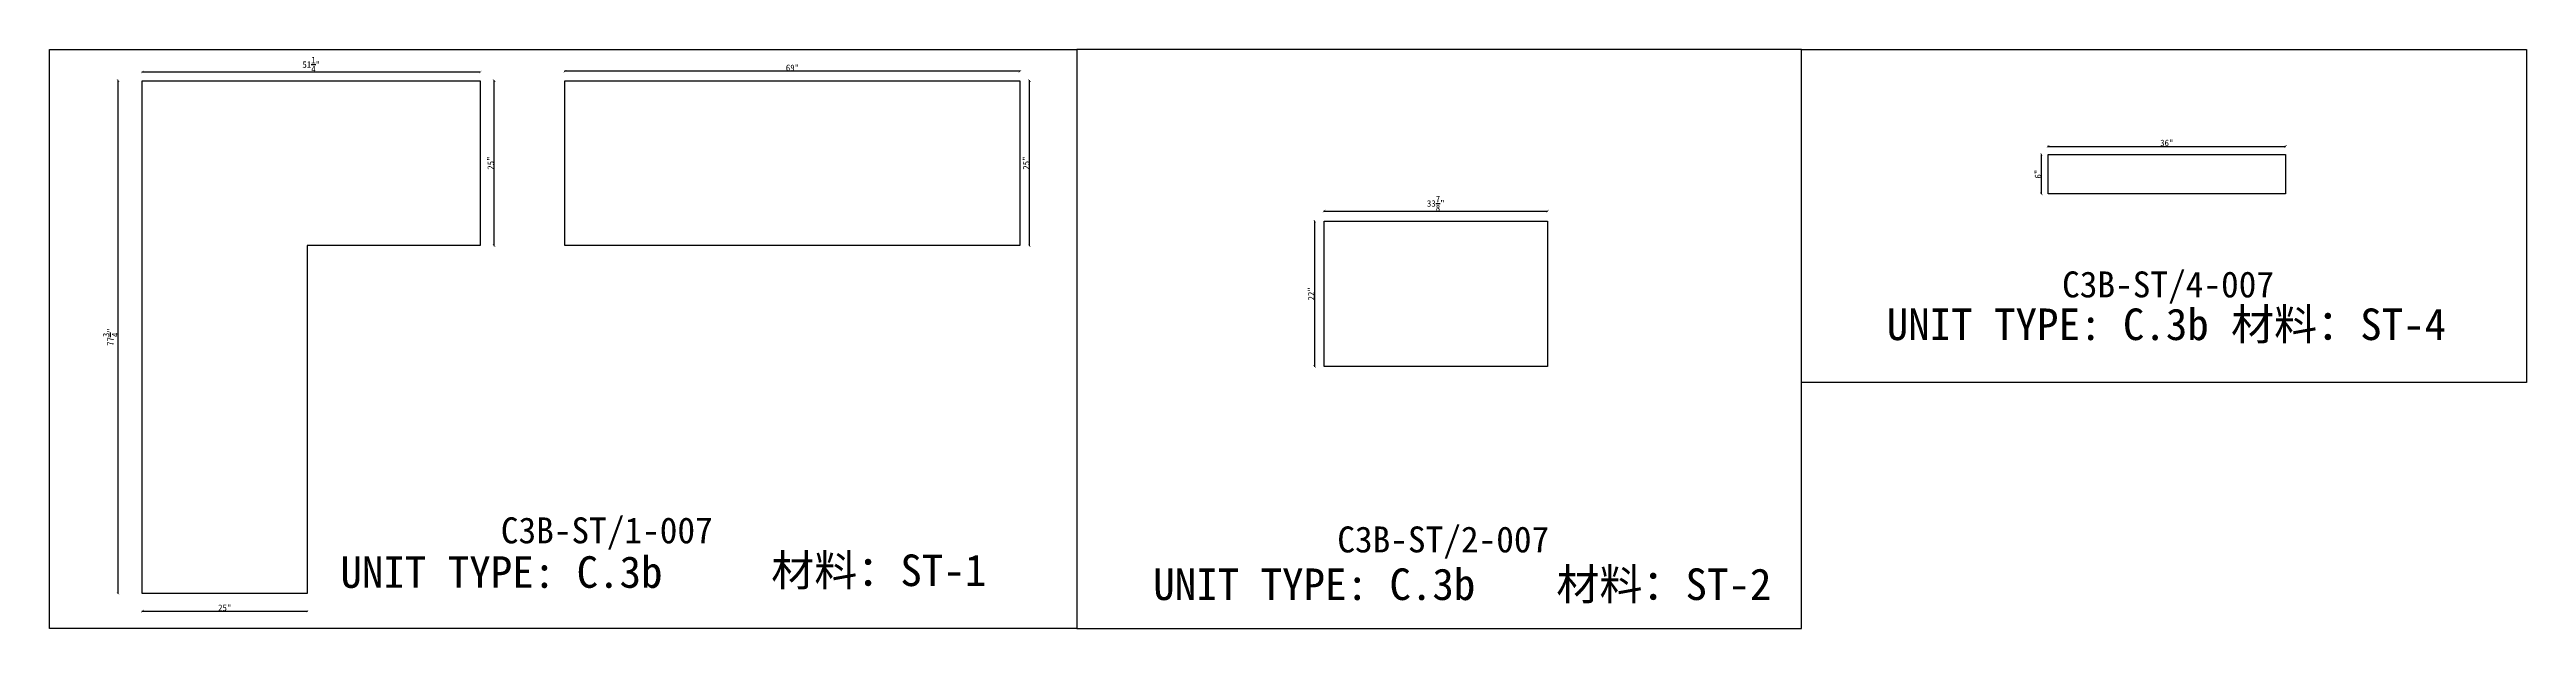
# Model space of a CAD drawing. Header units: millimetres. Extents: x -46966 to 138077, y -48408 to 2116.
# Drawn here: x 79067 to 88608, y -24218 to -21988 of the extents above; entities that cross this region are included whole.
import ezdxf
from ezdxf.enums import TextEntityAlignment as Align

# ---------------------------------------------------------------- set-up
doc = ezdxf.new("R2010")
doc.units = ezdxf.units.MM
doc.layers.add('PART_NUMBER', color=3, linetype='Continuous')
doc.styles.add('样式 1', font='')
doc.styles.get('样式 1').set_extended_font_data('NSimSun')
doc.dimstyles.new('副本 ISO-25', dxfattribs={"dimtxt": 25, "dimasz": 10, "dimexe": 1.5, "dimexo": 0.5, "dimtad": 1, "dimlfac": 0.03937, "dimlunit": 5, "dimtxsty": '样式 1', "dimblk": 'ARCHTICK', "dimcen": 2.5, "dimclrd": 256, "dimclrt": 1, "dimazin": 3, "dimtfac": 1, "dimtmove": 0, "dimatfit": 3, "dimfxlon": 1})

msp = doc.modelspace()

# ---------------------------------------------------------------- texts
at = {"style": '样式 1'}
for s, p in [('UNIT TYPE: C.3b', (86143.707, -23107.16)), ('材料：ST-4', (87469.988, -23107.16)), ('UNIT TYPE: C.3b', (80187.758, -24061.292)), ('材料：ST-1', (81847.044, -24054.637)), ('UNIT TYPE: C.3b', (83318.532, -24108.265)), ('材料：ST-2', (84871.257, -24108.265))]:
    msp.add_text(s, height=121.5865, dxfattribs=at).set_placement(p)
at = {"layer": 'PART_NUMBER', "color": 3, "style": '样式 1'}
for s, p in [('C3B-ST/4-007', (87227.532, -22892.834)), ('C3B-ST/1-007', (81213.776, -23840.003)), ('C3B-ST/2-007', (84435.658, -23875.003))]:
    msp.add_text(s, height=100, dxfattribs=at).set_placement(p, align=Align.MIDDLE_CENTER)

# ---------------------------------------------------------------- blocks, each defined once
blk = doc.blocks.new('_ArchTick')
at = {"color": 0, "linetype": 'ByBlock', "const_width": 0.15}
blk.add_lwpolyline([(-0.5, -0.5), (0.5, 0.5)], dxfattribs=at)
blk = doc.blocks.new('*D1597')
at = {"color": 0, "lineweight": -2, "transparency": 16777216}
for p, q in [((82841.1, -22108.1), (82843.6, -22108.1)), ((82841.1, -22743.1), (82843.6, -22743.1))]:
    blk.add_line(p, q, dxfattribs=at)
at = {"lineweight": -2, "transparency": 16777216}
blk.add_line((82842.1, -22743.1), (82842.1, -22108.1), dxfattribs=at)
at = {"layer": 'Defpoints', "color": 0, "transparency": 16777216}
for p in [(82805.2, -22108.1), (82842.1, -22108.1), (82805.2, -22743.1)]:
    blk.add_point(p, dxfattribs=at)
at = {"lineweight": -2, "transparency": 16777216, "xscale": 10, "yscale": 10, "zscale": 10}
for p, rotation in [((82842.1, -22108.1), 90), ((82842.1, -22743.1), 270)]:
    blk.add_blockref('_ArchTick', p, dxfattribs=dict(at, rotation=rotation))
at = {"color": 1, "transparency": 16777216, "insert": (82829, -22425.6), "char_height": 25, "attachment_point": 5, "rotation": 90, "style": '样式 1'}
blk.add_mtext('\\A1;25"', dxfattribs=at)
blk = doc.blocks.new('*D1598')
at = {"color": 0, "lineweight": -2, "transparency": 16777216}
for p, q in [((81052.6, -22072.8), (81052.6, -22070.3)), ((82805.2, -22072.8), (82805.2, -22070.3))]:
    blk.add_line(p, q, dxfattribs=at)
at = {"lineweight": -2, "transparency": 16777216}
blk.add_line((82805.2, -22071.8), (81052.6, -22071.8), dxfattribs=at)
at = {"layer": 'Defpoints', "color": 0, "transparency": 16777216}
for p in [(81052.6, -22071.8), (81052.6, -22108.1), (82805.2, -22108.1)]:
    blk.add_point(p, dxfattribs=at)
at = {"lineweight": -2, "transparency": 16777216, "xscale": 10, "yscale": 10, "zscale": 10, "rotation": 180}
blk.add_blockref('_ArchTick', (81052.6, -22071.8), dxfattribs=at)
at = {"lineweight": -2, "transparency": 16777216, "xscale": 10, "yscale": 10, "zscale": 10}
blk.add_blockref('_ArchTick', (82805.2, -22071.8), dxfattribs=at)
at = {"color": 1, "transparency": 16777216, "insert": (81928.9, -22058.7), "char_height": 25, "attachment_point": 5, "style": '样式 1'}
blk.add_mtext('\\A1;69"', dxfattribs=at)
blk = doc.blocks.new('*D1599')
at = {"color": 0, "lineweight": -2, "transparency": 16777216}
for p, q in [((79424.6, -22076), (79424.6, -22073.5)), ((80726.3, -22076), (80726.3, -22073.5))]:
    blk.add_line(p, q, dxfattribs=at)
at = {"lineweight": -2, "transparency": 16777216}
blk.add_line((80726.3, -22075), (79424.6, -22075), dxfattribs=at)
at = {"layer": 'Defpoints', "color": 0, "transparency": 16777216}
for p in [(79424.6, -22075), (79424.6, -22108.1), (80726.3, -22108.1)]:
    blk.add_point(p, dxfattribs=at)
at = {"lineweight": -2, "transparency": 16777216, "xscale": 10, "yscale": 10, "zscale": 10, "rotation": 180}
blk.add_blockref('_ArchTick', (79424.6, -22075), dxfattribs=at)
at = {"lineweight": -2, "transparency": 16777216, "xscale": 10, "yscale": 10, "zscale": 10}
blk.add_blockref('_ArchTick', (80726.3, -22075), dxfattribs=at)
at = {"color": 1, "transparency": 16777216, "insert": (80075.4, -22046), "char_height": 25, "attachment_point": 5, "style": '样式 1'}
blk.add_mtext('\\A1;51{\\H1x;\\S1/4;}"', dxfattribs=at)
blk = doc.blocks.new('*D1600')
at = {"color": 0, "lineweight": -2, "transparency": 16777216}
for p, q in [((80778.8, -22108.1), (80781.3, -22108.1)), ((80778.8, -22743.1), (80781.3, -22743.1))]:
    blk.add_line(p, q, dxfattribs=at)
at = {"lineweight": -2, "transparency": 16777216}
blk.add_line((80779.8, -22743.1), (80779.8, -22108.1), dxfattribs=at)
at = {"layer": 'Defpoints', "color": 0, "transparency": 16777216}
for p in [(80726.3, -22108.1), (80779.8, -22108.1), (80726.3, -22743.1)]:
    blk.add_point(p, dxfattribs=at)
at = {"lineweight": -2, "transparency": 16777216, "xscale": 10, "yscale": 10, "zscale": 10}
for p, rotation in [((80779.8, -22108.1), 90), ((80779.8, -22743.1), 270)]:
    blk.add_blockref('_ArchTick', p, dxfattribs=dict(at, rotation=rotation))
at = {"color": 1, "transparency": 16777216, "insert": (80766.6, -22425.6), "char_height": 25, "attachment_point": 5, "rotation": 90, "style": '样式 1'}
blk.add_mtext('\\A1;25"', dxfattribs=at)
blk = doc.blocks.new('*D1601')
at = {"color": 0, "lineweight": -2, "transparency": 16777216}
for p, q in [((79424.6, -24150.4), (79424.6, -24152.9)), ((80059.6, -24150.4), (80059.6, -24152.9))]:
    blk.add_line(p, q, dxfattribs=at)
at = {"lineweight": -2, "transparency": 16777216}
blk.add_line((79424.6, -24151.4), (80059.6, -24151.4), dxfattribs=at)
at = {"layer": 'Defpoints', "color": 0, "transparency": 16777216}
for p in [(79424.6, -24083), (80059.6, -24083), (80059.6, -24151.4)]:
    blk.add_point(p, dxfattribs=at)
at = {"lineweight": -2, "transparency": 16777216, "xscale": 10, "yscale": 10, "zscale": 10, "rotation": 180}
blk.add_blockref('_ArchTick', (79424.6, -24151.4), dxfattribs=at)
at = {"lineweight": -2, "transparency": 16777216, "xscale": 10, "yscale": 10, "zscale": 10}
blk.add_blockref('_ArchTick', (80059.6, -24151.4), dxfattribs=at)
at = {"color": 1, "transparency": 16777216, "insert": (79742.1, -24138.3), "char_height": 25, "attachment_point": 5, "style": '样式 1'}
blk.add_mtext('\\A1;25"', dxfattribs=at)
blk = doc.blocks.new('*D1602')
at = {"color": 0, "lineweight": -2, "transparency": 16777216}
for p, q in [((79332.3, -22108.1), (79329.8, -22108.1)), ((79332.3, -24083), (79329.8, -24083))]:
    blk.add_line(p, q, dxfattribs=at)
at = {"lineweight": -2, "transparency": 16777216}
blk.add_line((79331.3, -24083), (79331.3, -22108.1), dxfattribs=at)
at = {"layer": 'Defpoints', "color": 0, "transparency": 16777216}
for p in [(79331.3, -22108.1), (79424.6, -22108.1), (79424.6, -24083)]:
    blk.add_point(p, dxfattribs=at)
at = {"lineweight": -2, "transparency": 16777216, "xscale": 10, "yscale": 10, "zscale": 10}
for p, rotation in [((79331.3, -22108.1), 90), ((79331.3, -24083), 270)]:
    blk.add_blockref('_ArchTick', p, dxfattribs=dict(at, rotation=rotation))
at = {"color": 1, "transparency": 16777216, "insert": (79302.2, -23095.6), "char_height": 25, "attachment_point": 5, "rotation": 90, "style": '样式 1'}
blk.add_mtext('\\A1;77{\\H1x;\\S3/4;}"', dxfattribs=at)
blk = doc.blocks.new('*D1603')
at = {"color": 0, "lineweight": -2, "transparency": 16777216}
for p, q in [((83976.6, -22611.3), (83976.6, -22608.8)), ((84837, -22611.3), (84837, -22608.8))]:
    blk.add_line(p, q, dxfattribs=at)
at = {"lineweight": -2, "transparency": 16777216}
blk.add_line((83976.6, -22610.3), (84837, -22610.3), dxfattribs=at)
at = {"layer": 'Defpoints', "color": 0, "transparency": 16777216}
for p in [(84837, -22610.3), (83976.6, -22649.7), (84837, -22649.7)]:
    blk.add_point(p, dxfattribs=at)
at = {"lineweight": -2, "transparency": 16777216, "xscale": 10, "yscale": 10, "zscale": 10, "rotation": 180}
blk.add_blockref('_ArchTick', (83976.6, -22610.3), dxfattribs=at)
at = {"lineweight": -2, "transparency": 16777216, "xscale": 10, "yscale": 10, "zscale": 10}
blk.add_blockref('_ArchTick', (84837, -22610.3), dxfattribs=at)
at = {"color": 1, "transparency": 16777216, "insert": (84406.8, -22581.2), "char_height": 25, "attachment_point": 5, "style": '样式 1'}
blk.add_mtext('\\A1;33{\\H1x;\\S7/8;}"', dxfattribs=at)
blk = doc.blocks.new('*D1604')
at = {"color": 0, "lineweight": -2, "transparency": 16777216}
for p, q in [((83941, -22649.7), (83938.5, -22649.7)), ((83941, -23208.5), (83938.5, -23208.5))]:
    blk.add_line(p, q, dxfattribs=at)
at = {"lineweight": -2, "transparency": 16777216}
blk.add_line((83940, -22649.7), (83940, -23208.5), dxfattribs=at)
at = {"layer": 'Defpoints', "color": 0, "transparency": 16777216}
for p in [(83976.6, -22649.7), (83940, -23208.5), (83976.6, -23208.5)]:
    blk.add_point(p, dxfattribs=at)
at = {"lineweight": -2, "transparency": 16777216, "xscale": 10, "yscale": 10, "zscale": 10}
for p, rotation in [((83940, -22649.7), 90), ((83940, -23208.5), 270)]:
    blk.add_blockref('_ArchTick', p, dxfattribs=dict(at, rotation=rotation))
at = {"color": 1, "transparency": 16777216, "insert": (83926.8, -22929.1), "char_height": 25, "attachment_point": 5, "rotation": 90, "style": '样式 1'}
blk.add_mtext('\\A1;22"', dxfattribs=at)
blk = doc.blocks.new('*D1607')
at = {"color": 0, "lineweight": -2, "transparency": 16777216}
for p, q in [((86765.4, -22362.2), (86765.4, -22359.7)), ((87679.8, -22362.2), (87679.8, -22359.7))]:
    blk.add_line(p, q, dxfattribs=at)
at = {"lineweight": -2, "transparency": 16777216}
blk.add_line((86765.4, -22361.2), (87679.8, -22361.2), dxfattribs=at)
at = {"layer": 'Defpoints', "color": 0, "transparency": 16777216}
for p in [(86765.4, -22392), (87679.8, -22361.2), (87679.8, -22392)]:
    blk.add_point(p, dxfattribs=at)
at = {"lineweight": -2, "transparency": 16777216, "xscale": 10, "yscale": 10, "zscale": 10, "rotation": 180}
blk.add_blockref('_ArchTick', (86765.4, -22361.2), dxfattribs=at)
at = {"lineweight": -2, "transparency": 16777216, "xscale": 10, "yscale": 10, "zscale": 10}
blk.add_blockref('_ArchTick', (87679.8, -22361.2), dxfattribs=at)
at = {"color": 1, "transparency": 16777216, "insert": (87222.6, -22348), "char_height": 25, "attachment_point": 5, "style": '样式 1'}
blk.add_mtext('\\A1;36"', dxfattribs=at)
blk = doc.blocks.new('*D1608')
at = {"color": 0, "lineweight": -2, "transparency": 16777216}
for p, q in [((86740.6, -22392), (86738.1, -22392)), ((86740.6, -22544.4), (86738.1, -22544.4))]:
    blk.add_line(p, q, dxfattribs=at)
at = {"lineweight": -2, "transparency": 16777216}
blk.add_line((86739.6, -22544.4), (86739.6, -22392), dxfattribs=at)
at = {"layer": 'Defpoints', "color": 0, "transparency": 16777216}
for p in [(86739.6, -22392), (86765.4, -22392), (86765.4, -22544.4)]:
    blk.add_point(p, dxfattribs=at)
at = {"lineweight": -2, "transparency": 16777216, "xscale": 10, "yscale": 10, "zscale": 10}
for p, rotation in [((86739.6, -22392), 90), ((86739.6, -22544.4), 270)]:
    blk.add_blockref('_ArchTick', p, dxfattribs=dict(at, rotation=rotation))
at = {"color": 1, "transparency": 16777216, "insert": (86726.4, -22468.2), "char_height": 25, "attachment_point": 5, "rotation": 90, "style": '样式 1'}
blk.add_mtext('\\A1;6"', dxfattribs=at)

# ---------------------------------------------------------------- dimensions: what is measured, and where the dimension line sits
for base, p1, p2, angle, picture, middle in [((79424.564, -22075.009), (80726.314, -22108.142), (79424.564, -22108.142), 180, '*D1599', (80075.439, -22045.986)), ((79331.342, -22108.142), (79424.564, -24082.992), (79424.564, -22108.142), 90, '*D1602', (79302.248, -23095.567)), ((80779.759, -22108.142), (80726.314, -22743.142), (80726.314, -22108.142), 90, '*D1600', (80766.634, -22425.642)), ((81052.609, -22071.811), (82805.209, -22108.142), (81052.609, -22108.142), 180, '*D1598', (81928.909, -22058.686)), ((82842.149, -22108.142), (82805.209, -22743.142), (82805.209, -22108.142), 90, '*D1597', (82829.024, -22425.642)), ((86739.564, -22392.003), (86765.399, -22544.403), (86765.399, -22392.003), 90, '*D1608', (86726.439, -22468.203)), ((83939.958, -23208.484), (83976.604, -22649.684), (83976.604, -23208.484), 90, '*D1604', (83926.833, -22929.084)), ((80059.564, -24151.408), (79424.564, -24082.992), (80059.564, -24082.992), 180, '*D1601', (79742.064, -24138.283))]:
    dim = msp.add_linear_dim(base=base, p1=p1, p2=p2, angle=angle, dimstyle='副本 ISO-25')
    dim.commit()
    dim.dimension.update_dxf_attribs({"geometry": picture, "text_midpoint": middle})
for base, p1, p2, picture, middle in [((87679.799, -22361.168), (86765.399, -22392.003), (87679.799, -22392.003), '*D1607', (87222.599, -22348.043)), ((84837.029, -22610.257), (83976.604, -22649.684), (84837.029, -22649.684), '*D1603', (84406.816, -22581.164))]:
    dim = msp.add_linear_dim(base=base, p1=p1, p2=p2, dimstyle='副本 ISO-25')
    dim.commit()
    dim.dimension.update_dxf_attribs({"geometry": picture, "text_midpoint": middle})

# ---------------------------------------------------------------- linework, layer by layer
at = {"color": 1}
for points in [[(79067.324, -21988.267), (83024.205, -21988.267), (83024.205, -24217.834), (79067.324, -24217.834)], [(83024.205, -24217.834), (85816.08, -24217.834), (85816.08, -21988.267), (83024.205, -21988.267)], [(85816.08, -21988.267), (88607.954, -21988.267), (88607.954, -23270.664), (85816.08, -23270.664)]]:
    msp.add_lwpolyline(points, close=True, dxfattribs=at)
for points in [[(79424.564, -22108.142), (80726.314, -22108.142), (80726.314, -22743.142), (80059.564, -22743.142), (80059.564, -24082.992), (79424.564, -24082.992)], [(82805.209, -22743.142), (81052.609, -22743.142), (81052.609, -22108.142), (82805.209, -22108.142)], [(86765.399, -22392.003), (87679.799, -22392.003), (87679.799, -22544.403), (86765.399, -22544.403)], [(83976.604, -22649.684), (84837.029, -22649.684), (84837.029, -23208.484), (83976.604, -23208.484)]]:
    msp.add_lwpolyline(points, close=True)

msp.set_redraw_order([(e.dxf.handle, doc.entitydb.next_handle()) for e in msp.query("TEXT MTEXT ATTDEF DIMENSION ARC_DIMENSION")])  # texts and dimensions are drawn at this point

doc.saveas('drawing.dxf')
